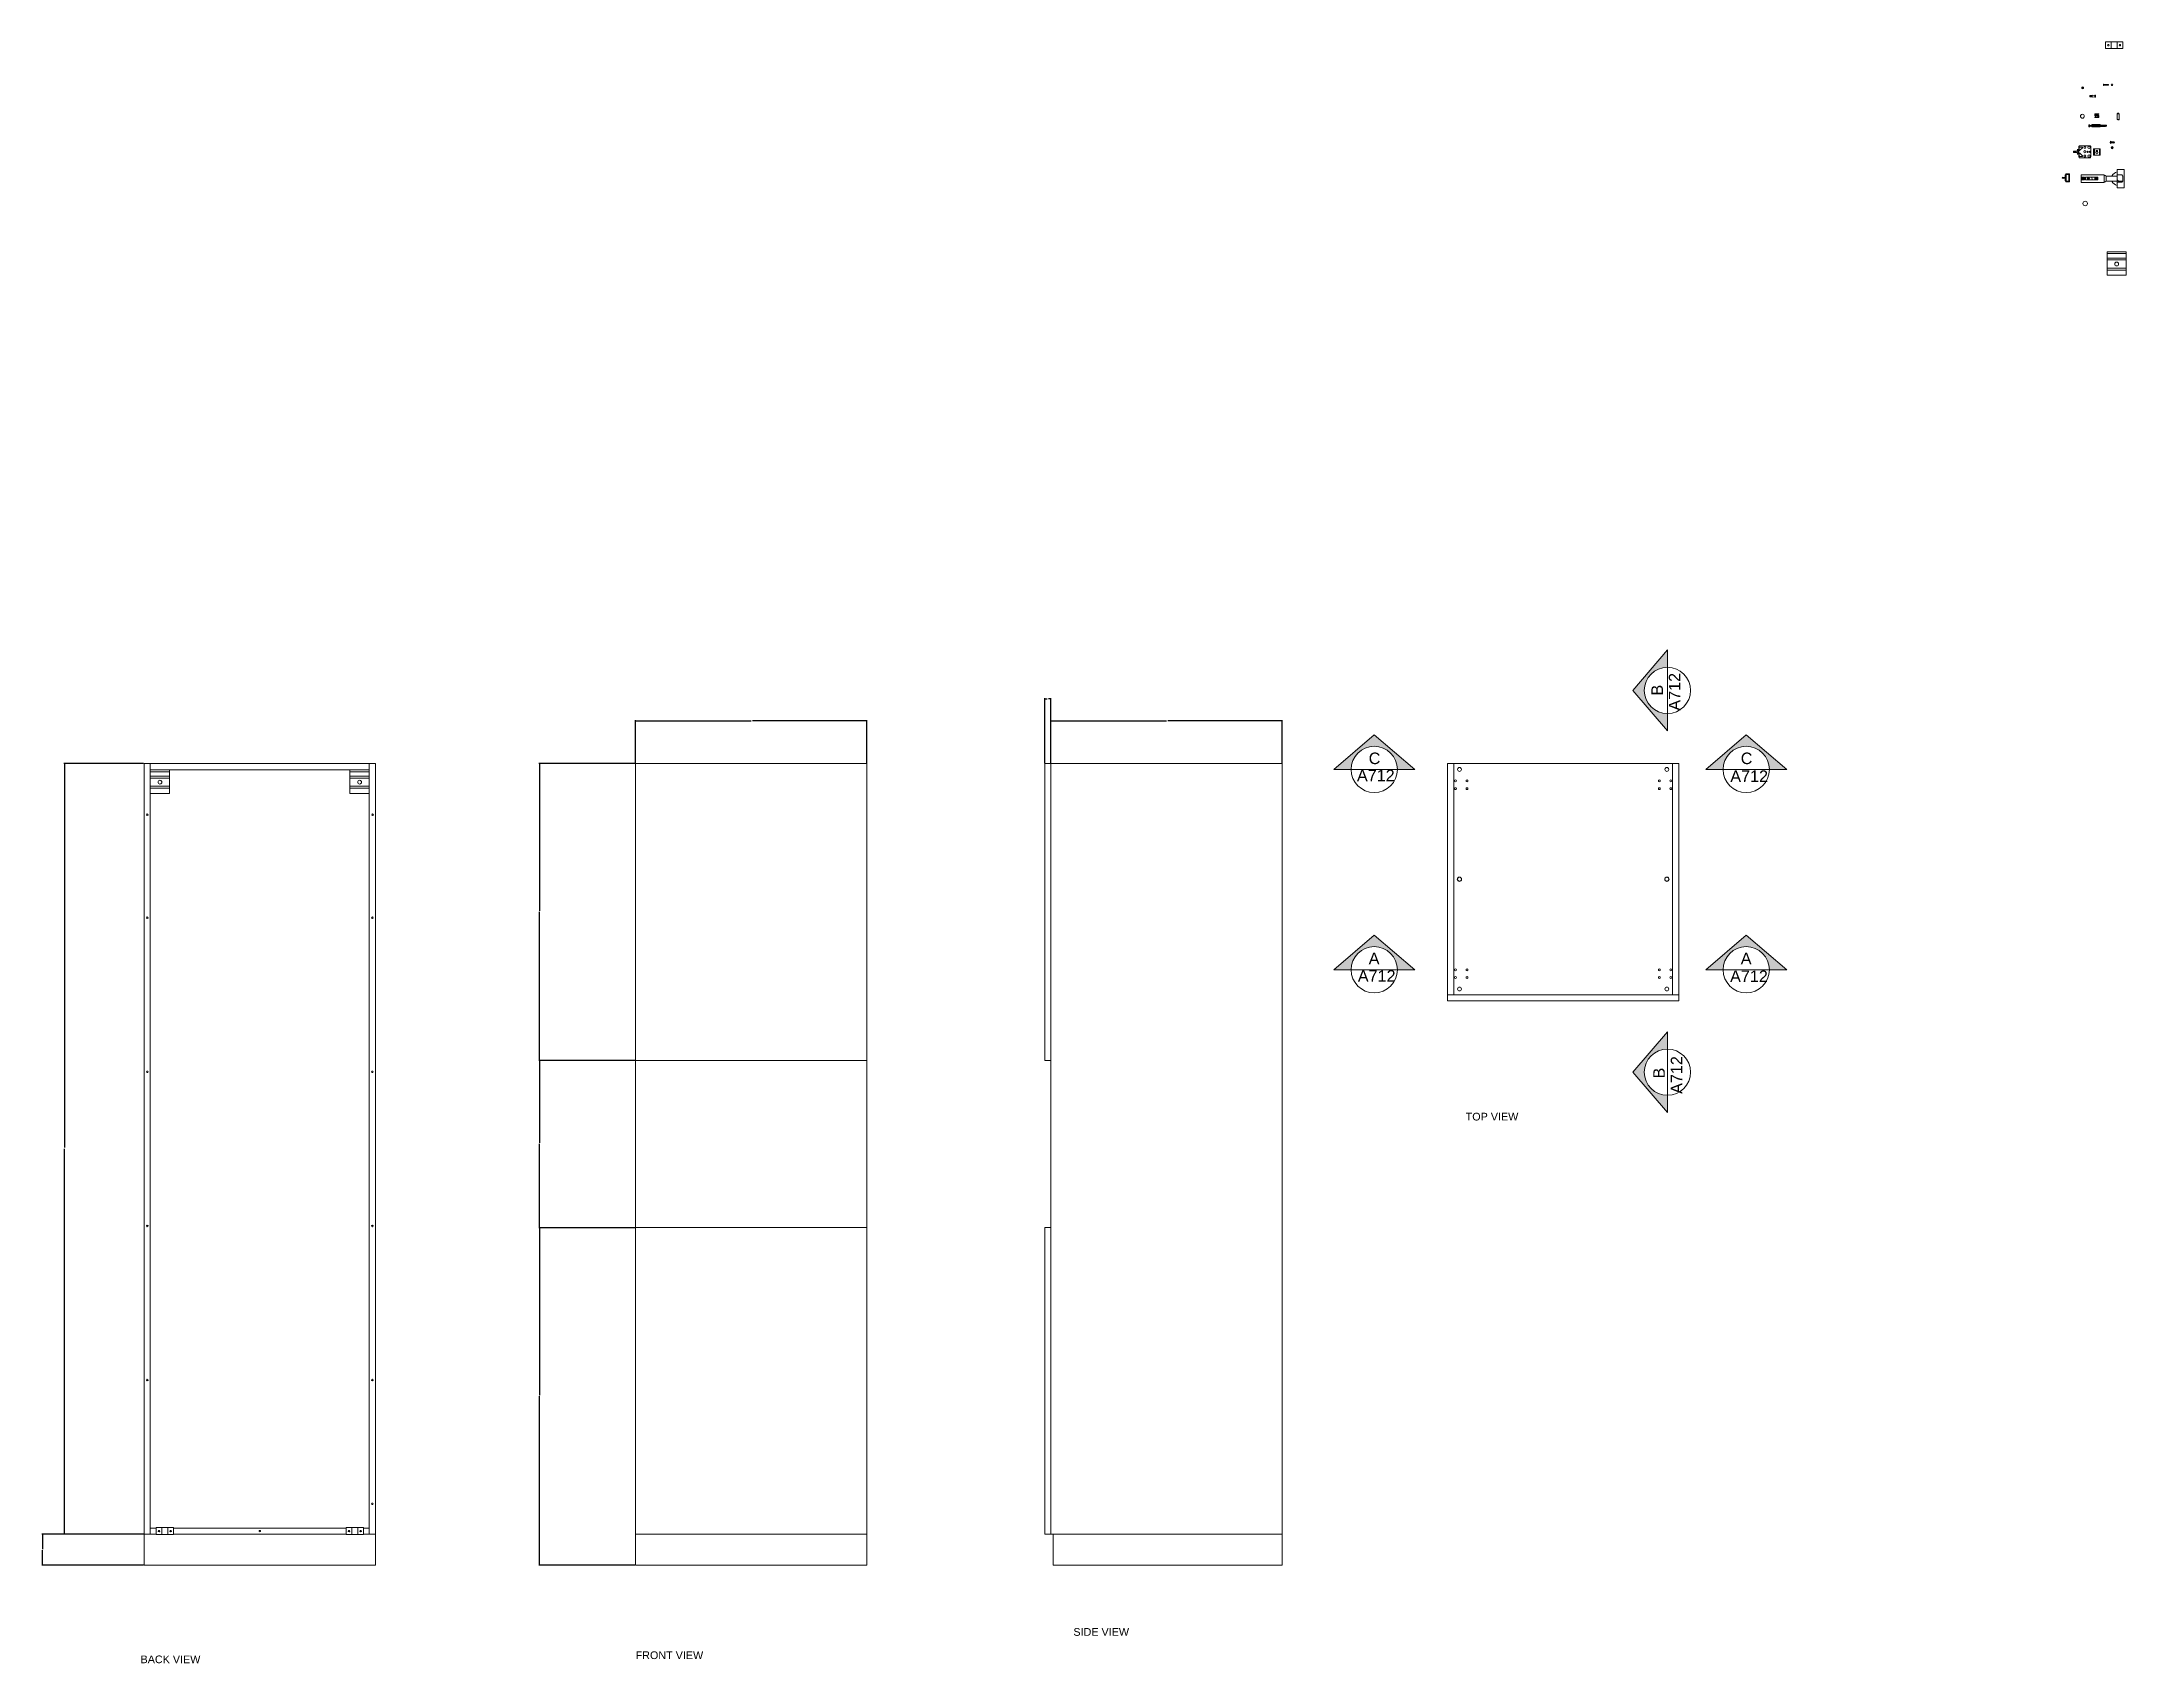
# Model space of a CAD drawing. Header units: centimetres. Extents: x -2268 to 3476, y -1681 to 1470.
# Drawn here: x -1521 to -980, y -272 to 149 of the extents above; entities that cross this region are included whole.
import ezdxf

# ---------------------------------------------------------------- set-up
doc = ezdxf.new("R2010")
doc.units = ezdxf.units.CM
doc.layers.get('0').update_dxf_attribs({"color": 5})
for name, color, linetype, lineweight in [('0_Num_Penna__7', 7, 'Continuous', 18), ('Layer1_Num_Penna__3', 3, 'Continuous', 18), ('symbol_Num_Penna__7', 7, 'Continuous', 18), ('VITE_Num_Penna__7', 7, 'Continuous', 18)]:
    doc.layers.add(name, color=color, linetype=linetype, lineweight=lineweight)
doc.layers.add('A-ANNO-DIMS', color=3, linetype='Continuous', lineweight=9, transparency=0.46)
doc.styles.add('GENERATED_STYLE_1', font='Arial.ttf')
doc.dimstyles.new('GENERATED_STYLE__1', dxfattribs={"dimtxt": 0.036, "dimasz": 0.04914, "dimexe": 0.18, "dimexo": 0.16, "dimgap": 0.09, "dimtad": 0, "dimtih": 1, "dimtoh": 1, "dimdec": 3, "dimzin": 0, "dimdsep": 46, "dimtxsty": 'GENERATED_STYLE_1', "dimblk": 'ARROWHEAD_2', "dimblk1": 'ARROWHEAD_2', "dimblk2": 'ARROWHEAD_2', "dimcen": 0.09, "dimclrd": 3, "dimclre": 3, "dimclrt": 3, "dimadec": 0, "dimazin": 0, "dimtfac": 1, "dimtdec": 4, "dimtmove": 0, "dimatfit": 3, "dimfxl": 1, "dimtolj": 1, "dimtzin": 0, "dimarcsym": 0})
doc.dimstyles.new('GENERATED_STYLE__2', dxfattribs={"dimtxt": 0.036, "dimasz": 0.04914, "dimexe": 0.18, "dimexo": 0.16, "dimgap": 0.09, "dimtad": 0, "dimdec": 3, "dimzin": 0, "dimdsep": 46, "dimtxsty": 'GENERATED_STYLE_1', "dimblk": 'ARROWHEAD_2', "dimblk1": 'ARROWHEAD_2', "dimblk2": 'ARROWHEAD_2', "dimcen": 0.09, "dimclrd": 3, "dimclre": 3, "dimclrt": 3, "dimadec": 0, "dimazin": 0, "dimtfac": 1, "dimtdec": 4, "dimtmove": 0, "dimatfit": 3, "dimfxl": 1, "dimtolj": 1, "dimtzin": 0, "dimarcsym": 0})

msp = doc.modelspace()

# ---------------------------------------------------------------- texts
at = {"layer": 'Layer1_Num_Penna__3', "color": 3, "linetype": 'Continuous', "lineweight": 18, "char_height": 2, "attachment_point": 1, "style": 'GENERATED_STYLE_1'}
for s, insert in [('\\A1;TOP VIEW', (-1151.713, -129.2172)), ('\\A1;SIDE VIEW', (-1253.4885, -262.9667)), ('\\A1;BACK VIEW', (-1495.5117, -270.0842)), ('\\A1;FRONT VIEW', (-1367.0688, -269.0115))]:
    msp.add_mtext(s, dxfattribs=dict(at, insert=insert))
at = {"layer": 'symbol_Num_Penna__7', "color": 7, "linetype": 'Continuous', "lineweight": 18, "char_height": 3, "attachment_point": 3, "rotation": 90, "style": 'GENERATED_STYLE_1'}
for s, insert in [('\\A1;A712', (-1099.0042, -15.0689)), ('\\A1;B', (-1103.535, -18.1219)), ('\\A1;B', (-1103.0541, -117.5192)), ('\\A1;A712', (-1098.4967, -114.5173))]:
    msp.add_mtext(s, dxfattribs=dict(at, insert=insert))
at = {"layer": 'symbol_Num_Penna__7', "color": 7, "linetype": 'Continuous', "lineweight": 18, "char_height": 3, "attachment_point": 1, "style": 'GENERATED_STYLE_1'}
for s, insert in [('\\A1;C', (-1176.8735, -35.7262)), ('\\A1;C', (-1080.3506, -35.7262)), ('\\A1;A712', (-1179.927, -40.1721)), ('\\A1;A712', (-1083.0573, -40.3567)), ('\\A1;A', (-1176.8735, -87.666)), ('\\A1;A', (-1080.3506, -87.666)), ('\\A1;A712', (-1179.6934, -92.2025)), ('\\A1;A712', (-1083.1115, -92.2929))]:
    msp.add_mtext(s, dxfattribs=dict(at, insert=insert))

# ---------------------------------------------------------------- blocks, each defined once
blk = doc.blocks.new('ARROWHEAD_2')
at = {"color": 0, "linetype": 'Continuous', "lineweight": 0}
for p, q in [((0, 0), (-1, 0)), ((0, -1), (0, 1))]:
    blk.add_line(p, q, dxfattribs=at)
blk = doc.blocks.new('*D139')
at = {"layer": 'A-ANNO-DIMS', "color": 3, "linetype": 'Continuous', "lineweight": -2, "transparency": 16777216}
for p, q in [((-1494.74, -238.6), (-1521.16, -238.6)), ((-1520.98, -238.65), (-1520.98, -242.45)), ((-1520.98, -246.55), (-1520.98, -242.75)), ((-1494.74, -246.6), (-1521.16, -246.6))]:
    blk.add_line(p, q, dxfattribs=at)
at = {"layer": 'Defpoints', "color": 0, "linetype": 'Continuous', "transparency": 16777216}
for p in [(-1520.98, -238.6), (-1494.58, -238.6), (-1494.58, -246.6)]:
    blk.add_point(p, dxfattribs=at)
at = {"layer": 'A-ANNO-DIMS', "color": 3, "linetype": 'Continuous', "lineweight": -2, "transparency": 16777216, "xscale": 0.04913996149449043, "yscale": 0.04913996149449043, "zscale": 0.04913996149449043}
for p, rotation in [((-1520.98, -238.6), 90), ((-1520.98, -246.6), 270)]:
    blk.add_blockref('ARROWHEAD_2', p, dxfattribs=dict(at, rotation=rotation))
at = {"layer": 'A-ANNO-DIMS', "color": 3, "linetype": 'Continuous', "lineweight": 18, "transparency": 16777216, "insert": (-1520.98, -242.6), "char_height": 0.036, "attachment_point": 5, "rotation": 90, "style": 'GENERATED_STYLE_1'}
blk.add_mtext('\\A1;8.000', dxfattribs=at)
blk = doc.blocks.new('*D140')
at = {"layer": 'A-ANNO-DIMS', "color": 3, "linetype": 'Continuous', "lineweight": -2, "transparency": 16777216}
for p, q in [((-1494.74, -38.6), (-1515.4, -38.6)), ((-1515.22, -38.65), (-1515.22, -138.24)), ((-1515.22, -238.55), (-1515.22, -138.6)), ((-1494.74, -238.6), (-1515.4, -238.6))]:
    blk.add_line(p, q, dxfattribs=at)
at = {"layer": 'Defpoints', "color": 0, "linetype": 'Continuous', "transparency": 16777216}
for p in [(-1515.22, -38.6), (-1494.58, -38.6), (-1494.58, -238.6)]:
    blk.add_point(p, dxfattribs=at)
at = {"layer": 'A-ANNO-DIMS', "color": 3, "linetype": 'Continuous', "lineweight": -2, "transparency": 16777216, "xscale": 0.04913996149449043, "yscale": 0.04913996149449043, "zscale": 0.04913996149449043}
for p, rotation in [((-1515.22, -38.6), 90), ((-1515.22, -238.6), 270)]:
    blk.add_blockref('ARROWHEAD_2', p, dxfattribs=dict(at, rotation=rotation))
at = {"layer": 'A-ANNO-DIMS', "color": 3, "linetype": 'Continuous', "lineweight": 18, "transparency": 16777216, "insert": (-1515.22, -138.42), "char_height": 0.036, "attachment_point": 5, "rotation": 90, "style": 'GENERATED_STYLE_1'}
blk.add_mtext('\\A1;200.000', dxfattribs=at)
blk = doc.blocks.new('*D141')
at = {"layer": 'A-ANNO-DIMS', "color": 3, "linetype": 'Continuous', "lineweight": -2, "transparency": 16777216}
for p, q in [((-1367.23, -159.04), (-1392.17, -159.04)), ((-1391.99, -159.09), (-1391.99, -202.48)), ((-1391.99, -246.55), (-1391.99, -202.8)), ((-1367.23, -246.6), (-1392.17, -246.6))]:
    blk.add_line(p, q, dxfattribs=at)
at = {"layer": 'Defpoints', "color": 0, "linetype": 'Continuous', "transparency": 16777216}
for p in [(-1391.99, -159.04), (-1367.07, -159.04), (-1367.07, -246.6)]:
    blk.add_point(p, dxfattribs=at)
at = {"layer": 'A-ANNO-DIMS', "color": 3, "linetype": 'Continuous', "lineweight": -2, "transparency": 16777216, "xscale": 0.04913996149449043, "yscale": 0.04913996149449043, "zscale": 0.04913996149449043}
for p, rotation in [((-1391.99, -159.04), 90), ((-1391.99, -246.6), 270)]:
    blk.add_blockref('ARROWHEAD_2', p, dxfattribs=dict(at, rotation=rotation))
at = {"layer": 'A-ANNO-DIMS', "color": 3, "linetype": 'Continuous', "lineweight": 18, "transparency": 16777216, "insert": (-1391.99, -202.64), "char_height": 0.036, "attachment_point": 5, "rotation": 90, "style": 'GENERATED_STYLE_1'}
blk.add_mtext('\\A1;87.561', dxfattribs=at)
blk = doc.blocks.new('*D142')
at = {"layer": 'A-ANNO-DIMS', "color": 3, "linetype": 'Continuous', "lineweight": -2, "transparency": 16777216}
for p, q in [((-1367.23, -115.64), (-1392.17, -115.64)), ((-1391.99, -115.69), (-1391.99, -136.99)), ((-1391.99, -158.99), (-1391.99, -137.32)), ((-1367.23, -159.04), (-1392.17, -159.04))]:
    blk.add_line(p, q, dxfattribs=at)
at = {"layer": 'Defpoints', "color": 0, "linetype": 'Continuous', "transparency": 16777216}
for p in [(-1391.99, -115.64), (-1367.07, -115.64), (-1367.07, -159.04)]:
    blk.add_point(p, dxfattribs=at)
at = {"layer": 'A-ANNO-DIMS', "color": 3, "linetype": 'Continuous', "lineweight": -2, "transparency": 16777216, "xscale": 0.04913996149449043, "yscale": 0.04913996149449043, "zscale": 0.04913996149449043}
for p, rotation in [((-1391.99, -115.64), 90), ((-1391.99, -159.04), 270)]:
    blk.add_blockref('ARROWHEAD_2', p, dxfattribs=dict(at, rotation=rotation))
at = {"layer": 'A-ANNO-DIMS', "color": 3, "linetype": 'Continuous', "lineweight": 18, "transparency": 16777216, "insert": (-1391.99, -137.16), "char_height": 0.036, "attachment_point": 5, "rotation": 90, "style": 'GENERATED_STYLE_1'}
blk.add_mtext('\\A1;43.400', dxfattribs=at)
blk = doc.blocks.new('*D143')
at = {"layer": 'A-ANNO-DIMS', "color": 3, "linetype": 'Continuous', "lineweight": -2, "transparency": 16777216}
for p, q in [((-1367.23, -38.6), (-1392.17, -38.6)), ((-1391.99, -38.65), (-1391.99, -76.77)), ((-1391.99, -115.59), (-1391.99, -77.1)), ((-1367.23, -115.64), (-1392.17, -115.64))]:
    blk.add_line(p, q, dxfattribs=at)
at = {"layer": 'Defpoints', "color": 0, "linetype": 'Continuous', "transparency": 16777216}
for p in [(-1391.99, -38.6), (-1367.07, -38.6), (-1367.07, -115.64)]:
    blk.add_point(p, dxfattribs=at)
at = {"layer": 'A-ANNO-DIMS', "color": 3, "linetype": 'Continuous', "lineweight": -2, "transparency": 16777216, "xscale": 0.04913996149449043, "yscale": 0.04913996149449043, "zscale": 0.04913996149449043}
for p, rotation in [((-1391.99, -38.6), 90), ((-1391.99, -115.64), 270)]:
    blk.add_blockref('ARROWHEAD_2', p, dxfattribs=dict(at, rotation=rotation))
at = {"layer": 'A-ANNO-DIMS', "color": 3, "linetype": 'Continuous', "lineweight": 18, "transparency": 16777216, "insert": (-1391.99, -76.94), "char_height": 0.036, "attachment_point": 5, "rotation": 90, "style": 'GENERATED_STYLE_1'}
blk.add_mtext('\\A1;77.039', dxfattribs=at)
blk = doc.blocks.new('*D144')
at = {"layer": 'A-ANNO-DIMS', "color": 3, "linetype": 'Continuous', "lineweight": -2, "transparency": 16777216}
for p, q in [((-1260.93, -38.44), (-1260.93, -21.58)), ((-1259.33, -38.44), (-1259.33, -21.58)), ((-1260.88, -21.76), (-1260.28, -21.76)), ((-1259.38, -21.76), (-1259.98, -21.76))]:
    blk.add_line(p, q, dxfattribs=at)
at = {"layer": 'Defpoints', "color": 0, "linetype": 'Continuous', "transparency": 16777216}
for p in [(-1259.33, -21.76), (-1260.93, -38.6), (-1259.33, -38.6)]:
    blk.add_point(p, dxfattribs=at)
at = {"layer": 'A-ANNO-DIMS', "color": 3, "linetype": 'Continuous', "lineweight": -2, "transparency": 16777216, "xscale": 0.04913996149449043, "yscale": 0.04913996149449043, "zscale": 0.04913996149449043, "rotation": 180}
blk.add_blockref('ARROWHEAD_2', (-1260.93, -21.76), dxfattribs=at)
at = {"layer": 'A-ANNO-DIMS', "color": 3, "linetype": 'Continuous', "lineweight": -2, "transparency": 16777216, "xscale": 0.04913996149449043, "yscale": 0.04913996149449043, "zscale": 0.04913996149449043}
blk.add_blockref('ARROWHEAD_2', (-1259.33, -21.76), dxfattribs=at)
at = {"layer": 'A-ANNO-DIMS', "color": 3, "linetype": 'Continuous', "lineweight": 18, "transparency": 16777216, "insert": (-1260.13, -21.76), "char_height": 0.036, "attachment_point": 5, "style": 'GENERATED_STYLE_1'}
blk.add_mtext('\\A1;1.600', dxfattribs=at)
blk = doc.blocks.new('*D145')
at = {"layer": 'A-ANNO-DIMS', "color": 3, "linetype": 'Continuous', "lineweight": -2, "transparency": 16777216}
for p, q in [((-1259.33, -38.44), (-1259.33, -27.34)), ((-1259.28, -27.52), (-1229.31, -27.52)), ((-1199.38, -27.52), (-1228.98, -27.52)), ((-1199.33, -38.44), (-1199.33, -27.34))]:
    blk.add_line(p, q, dxfattribs=at)
at = {"layer": 'Defpoints', "color": 0, "linetype": 'Continuous', "transparency": 16777216}
for p in [(-1199.33, -27.52), (-1259.33, -38.6), (-1199.33, -38.6)]:
    blk.add_point(p, dxfattribs=at)
at = {"layer": 'A-ANNO-DIMS', "color": 3, "linetype": 'Continuous', "lineweight": -2, "transparency": 16777216, "xscale": 0.04913996149449043, "yscale": 0.04913996149449043, "zscale": 0.04913996149449043, "rotation": 180}
blk.add_blockref('ARROWHEAD_2', (-1259.33, -27.52), dxfattribs=at)
at = {"layer": 'A-ANNO-DIMS', "color": 3, "linetype": 'Continuous', "lineweight": -2, "transparency": 16777216, "xscale": 0.04913996149449043, "yscale": 0.04913996149449043, "zscale": 0.04913996149449043}
blk.add_blockref('ARROWHEAD_2', (-1199.33, -27.52), dxfattribs=at)
at = {"layer": 'A-ANNO-DIMS', "color": 3, "linetype": 'Continuous', "lineweight": 18, "transparency": 16777216, "insert": (-1229.15, -27.52), "char_height": 0.036, "attachment_point": 5, "style": 'GENERATED_STYLE_1'}
blk.add_mtext('\\A1;60.000', dxfattribs=at)
blk = doc.blocks.new('*D146')
at = {"layer": 'A-ANNO-DIMS', "color": 3, "linetype": 'Continuous', "lineweight": -2, "transparency": 16777216}
for p, q in [((-1367.07, -38.44), (-1367.07, -27.34)), ((-1367.02, -27.52), (-1337.05, -27.52)), ((-1307.12, -27.52), (-1336.72, -27.52)), ((-1307.07, -38.44), (-1307.07, -27.34))]:
    blk.add_line(p, q, dxfattribs=at)
at = {"layer": 'Defpoints', "color": 0, "linetype": 'Continuous', "transparency": 16777216}
for p in [(-1307.07, -27.52), (-1367.07, -38.6), (-1307.07, -38.6)]:
    blk.add_point(p, dxfattribs=at)
at = {"layer": 'A-ANNO-DIMS', "color": 3, "linetype": 'Continuous', "lineweight": -2, "transparency": 16777216, "xscale": 0.04913996149449043, "yscale": 0.04913996149449043, "zscale": 0.04913996149449043, "rotation": 180}
blk.add_blockref('ARROWHEAD_2', (-1367.07, -27.52), dxfattribs=at)
at = {"layer": 'A-ANNO-DIMS', "color": 3, "linetype": 'Continuous', "lineweight": -2, "transparency": 16777216, "xscale": 0.04913996149449043, "yscale": 0.04913996149449043, "zscale": 0.04913996149449043}
blk.add_blockref('ARROWHEAD_2', (-1307.07, -27.52), dxfattribs=at)
at = {"layer": 'A-ANNO-DIMS', "color": 3, "linetype": 'Continuous', "lineweight": 18, "transparency": 16777216, "insert": (-1336.89, -27.52), "char_height": 0.036, "attachment_point": 5, "style": 'GENERATED_STYLE_1'}
blk.add_mtext('\\A1;60.000', dxfattribs=at)

# ---------------------------------------------------------------- dimensions: what is measured, and where the dimension line sits
at = {"layer": 'A-ANNO-DIMS', "color": 3, "linetype": 'Continuous', "lineweight": 18}
for base, p1, p2, picture, middle in [((-1259.3287, -21.7587), (-1260.9287, -38.5991), (-1259.3287, -38.5991), '*D144', (-1260.1287, -21.7587)), ((-1307.0688, -27.5187), (-1367.0688, -38.5991), (-1307.0688, -38.5991), '*D146', (-1336.8882, -27.5187)), ((-1199.3287, -27.5187), (-1259.3287, -38.5991), (-1199.3287, -38.5991), '*D145', (-1229.1481, -27.5187))]:
    dim = msp.add_linear_dim(base=base, p1=p1, p2=p2, dimstyle='GENERATED_STYLE__1', dxfattribs=at)
    dim.commit()
    dim.dimension.update_dxf_attribs({"geometry": picture, "text_midpoint": middle, "dimtype": 160})
for base, p1, p2, picture, middle in [((-1515.2204, -38.5991), (-1494.5754, -238.5991), (-1494.5754, -38.5991), '*D140', (-1515.2204, -138.4186)), ((-1391.9906, -38.5991), (-1367.0688, -115.6378), (-1367.0688, -38.5991), '*D143', (-1391.9906, -76.9379)), ((-1391.9906, -115.6378), (-1367.0688, -159.0378), (-1367.0688, -115.6378), '*D142', (-1391.9906, -137.1573)), ((-1391.9906, -159.0378), (-1367.0688, -246.5991), (-1367.0688, -159.0378), '*D141', (-1391.9906, -202.6379)), ((-1520.9804, -238.5991), (-1494.5754, -246.5991), (-1494.5754, -238.5991), '*D139', (-1520.9804, -242.5991))]:
    dim = msp.add_linear_dim(base=base, p1=p1, p2=p2, angle=90, dimstyle='GENERATED_STYLE__2', dxfattribs=at)
    dim.commit()
    dim.dimension.update_dxf_attribs({"geometry": picture, "text_midpoint": middle, "dimtype": 160, "text_rotation": 90})

# ---------------------------------------------------------------- hatches: boundary and pattern name
at = {"layer": 'symbol_Num_Penna__7', "linetype": 'Continuous', "lineweight": 18}
for points in [[(-1099.3836, -25.5865, -1), (-1099.3836, -13.5865), (-1099.3836, -9.0865), (-1108.3836, -19.5865), (-1099.3836, -30.0865)], [(-1169.4301, -40.0991), (-1164.9301, -40.0991), (-1175.4301, -31.0991), (-1185.9301, -40.0991), (-1181.4301, -40.0991, -1)], [(-1084.9316, -40.0991, -1), (-1072.9316, -40.0991), (-1068.4316, -40.0991), (-1078.9316, -31.0991), (-1089.4316, -40.0991)], [(-1169.4301, -92.0922), (-1164.9301, -92.0922), (-1175.4301, -83.0922), (-1185.9301, -92.0922), (-1181.4301, -92.0922, -1)], [(-1084.9316, -92.0922, -1), (-1072.9316, -92.0922), (-1068.4316, -92.0922), (-1078.9316, -83.0922), (-1089.4316, -92.0922)], [(-1099.3836, -112.6804), (-1099.3836, -108.1804), (-1108.3836, -118.6804), (-1099.3836, -129.1804), (-1099.3836, -124.6804, -1)]]:
    msp.add_hatch(color=7, dxfattribs=at).paths.add_polyline_path(points)

# ---------------------------------------------------------------- linework, layer by layer
at = {"layer": '0_Num_Penna__7', "color": 7, "linetype": 'Continuous', "lineweight": 18}
for p, q in [((-1492.9754, -38.5991), (-1492.9754, -238.5991)), ((-1492.9754, -40.1991), (-1436.1754, -40.1991)), ((-1436.1754, -38.5991), (-1436.1754, -238.5991)), ((-1367.0688, -38.5991), (-1367.0688, -115.6378)), ((-1259.3287, -116.5991), (-1259.3287, -38.5991)), ((-1154.8208, -38.5991), (-1156.4208, -38.5991)), ((-1156.4208, -38.5991), (-1156.4208, -98.5991)), ((-1096.4208, -38.5991), (-1098.0208, -38.5991)), ((-1096.4208, -98.5991), (-1096.4208, -38.5991)), ((-1156.4208, -98.5991), (-1154.8208, -98.5991)), ((-1156.4208, -100.1991), (-1156.4208, -98.5991)), ((-1096.4208, -100.1991), (-1156.4208, -100.1991)), ((-1098.0208, -98.5991), (-1096.4208, -98.5991)), ((-1096.4208, -98.5991), (-1096.4208, -100.1991)), ((-1367.0688, -115.6378), (-1307.0688, -115.6378)), ((-1260.9287, -115.6378), (-1259.3287, -115.6378)), ((-1259.3287, -116.5991), (-1259.3287, -160.0991)), ((-1307.0688, -159.0378), (-1367.0688, -159.0378)), ((-1260.9287, -159.0378), (-1259.3287, -159.0378)), ((-1259.3287, -160.0991), (-1259.3287, -238.5991)), ((-1492.9754, -236.9991), (-1491.4754, -236.9991)), ((-1486.9754, -236.9991), (-1442.1754, -236.9991)), ((-1437.6754, -236.9991), (-1436.1754, -236.9991)), ((-1494.5754, -238.5991), (-1491.4754, -238.5991)), ((-1494.5754, -238.5991), (-1492.9754, -238.5991)), ((-1486.9754, -238.5991), (-1442.1754, -238.5991)), ((-1437.6754, -238.5991), (-1434.5754, -238.5991)), ((-1367.0688, -238.5991), (-1307.0688, -238.5991)), ((-1260.9287, -238.5991), (-1257.3287, -238.5991)), ((-1258.7039, -238.5991), (-1258.7039, -246.5991)), ((-1257.3287, -238.5991), (-1199.3287, -238.5991))]:
    msp.add_line(p, q, dxfattribs=at)
at = {"layer": '0_Num_Penna__7', "color": 7, "linetype": 'Continuous', "lineweight": 18, "flags": 128}
for points in [[(-1494.5754, -246.5991), (-1434.5754, -246.5991), (-1434.5754, -38.5991), (-1494.5754, -38.5991)], [(-1367.0688, -246.5991), (-1307.0688, -246.5991), (-1307.0688, -38.5991), (-1367.0688, -38.5991)], [(-1154.8208, -98.5991), (-1098.0208, -98.5991), (-1098.0208, -38.5991), (-1154.8208, -38.5991)]]:
    msp.add_lwpolyline(points, close=True, dxfattribs=at)
for points in [[(-1258.7039, -246.5991), (-1199.3287, -246.5991), (-1199.3287, -38.5991), (-1260.9287, -38.5991), (-1260.9287, -115.6378)], [(-1260.9287, -159.0378), (-1260.9287, -238.5991)]]:
    msp.add_lwpolyline(points, dxfattribs=at)
at = {"layer": '0_Num_Penna__7', "color": 7, "linetype": 'Continuous', "lineweight": 18}
for centre, radius in [((-1154.3708, -43.094), 0.25), ((-1151.3708, -43.094), 0.25), ((-1101.4708, -43.094), 0.25), ((-1098.4708, -43.094), 0.25), ((-1154.3708, -45.094), 0.25), ((-1151.3708, -45.094), 0.25), ((-1101.4708, -45.094), 0.25), ((-1098.4708, -45.094), 0.25), ((-1153.3404, -68.5991), 0.56), ((-1099.5208, -68.5991), 0.56), ((-1154.3715, -92.1008), 0.25), ((-1151.3715, -92.1008), 0.25), ((-1101.4708, -92.1008), 0.25), ((-1098.4708, -92.1008), 0.25), ((-1154.3715, -94.1008), 0.25), ((-1151.3715, -94.1008), 0.25), ((-1101.4708, -94.1008), 0.25), ((-1098.4708, -94.1008), 0.25)]:
    msp.add_circle(centre, radius, dxfattribs=at)
at = {"layer": 'symbol_Num_Penna__7', "color": 7, "linetype": 'Continuous', "lineweight": 18}
for p, q in [((-1099.3836, -9.0865), (-1108.3836, -19.5865)), ((-1099.3836, -19.5865), (-1099.3836, -9.0865)), ((-1099.3836, -30.0865), (-1108.3836, -19.5865)), ((-1099.3836, -19.5865), (-1099.3836, -30.0865)), ((-1185.9301, -40.0991), (-1175.4301, -31.0991)), ((-1164.9301, -40.0991), (-1175.4301, -31.0991)), ((-1089.4316, -40.0991), (-1078.9316, -31.0991)), ((-1068.4316, -40.0991), (-1078.9316, -31.0991)), ((-1175.4301, -40.0991), (-1185.9301, -40.0991)), ((-1175.4301, -40.0991), (-1164.9301, -40.0991)), ((-1078.9316, -40.0991), (-1089.4316, -40.0991)), ((-1078.9316, -40.0991), (-1068.4316, -40.0991)), ((-1185.9301, -92.0922), (-1175.4301, -83.0922)), ((-1164.9301, -92.0922), (-1175.4301, -83.0922)), ((-1089.4316, -92.0922), (-1078.9316, -83.0922)), ((-1068.4316, -92.0922), (-1078.9316, -83.0922)), ((-1175.4301, -92.0922), (-1185.9301, -92.0922)), ((-1175.4301, -92.0922), (-1164.9301, -92.0922)), ((-1078.9316, -92.0922), (-1089.4316, -92.0922)), ((-1078.9316, -92.0922), (-1068.4316, -92.0922)), ((-1099.3836, -108.1804), (-1108.3836, -118.6804)), ((-1099.3836, -118.6804), (-1099.3836, -108.1804)), ((-1099.3836, -129.1804), (-1108.3836, -118.6804)), ((-1099.3836, -118.6804), (-1099.3836, -129.1804))]:
    msp.add_line(p, q, dxfattribs=at)
for centre in [(-1099.3836, -19.5865), (-1175.4301, -40.0991), (-1078.9316, -40.0991), (-1175.4301, -92.0922), (-1078.9316, -92.0922), (-1099.3836, -118.6804)]:
    msp.add_circle(centre, 6, dxfattribs=at)
at = {"layer": 'VITE_Num_Penna__7', "color": 7, "linetype": 'Continuous', "lineweight": 18}
for p, q in [((-984.2329, 148.7855), (-984.2329, 146.9855)), ((-982.7329, 146.9855), (-982.7329, 148.7855)), ((-991.6838, 136.8282), (-991.7846, 136.8282)), ((-991.7846, 136.8282), (-991.7846, 136.7562)), ((-991.7846, 136.7562), (-991.6838, 136.7562)), ((-991.6838, 136.8282), (-991.6838, 136.9362)), ((-991.6838, 136.9362), (-991.6406, 136.9362)), ((-991.6838, 136.6482), (-991.6838, 136.7562)), ((-991.6046, 136.6482), (-991.6838, 136.6482)), ((-991.6406, 136.9362), (-991.6046, 136.9362)), ((-991.6046, 136.9362), (-991.6046, 136.8282)), ((-991.4966, 136.8282), (-991.6046, 136.8282)), ((-991.6046, 136.7562), (-991.6046, 136.6482)), ((-991.6046, 136.7562), (-991.4966, 136.7562)), ((-991.4966, 136.7922), (-991.4966, 136.8282)), ((-991.4966, 136.7562), (-991.4966, 136.8102)), ((-986.1546, 137.6277), (-984.9546, 137.6277)), ((-986.1546, 137.5277), (-984.9546, 137.5277)), ((-986.1346, 137.6277), (-986.1346, 137.5277)), ((-986.1146, 137.6277), (-986.1146, 137.5277)), ((-986.0946, 137.6277), (-986.0946, 137.5277)), ((-986.0746, 137.6277), (-986.0746, 137.5277)), ((-986.0546, 137.6277), (-986.0546, 137.5277)), ((-986.0346, 137.6277), (-986.0346, 137.5277)), ((-986.0146, 137.6277), (-986.0146, 137.5277)), ((-985.9946, 137.6277), (-985.9946, 137.5277)), ((-985.9746, 137.6277), (-985.9746, 137.5277)), ((-984.9546, 137.6277), (-984.9046, 137.5777)), ((-984.9546, 137.6277), (-984.9546, 137.5277)), ((-984.9546, 137.5277), (-984.9046, 137.5777)), ((-989.8014, 134.7997), (-989.1514, 134.7997)), ((-989.8014, 134.7997), (-989.8014, 134.4997)), ((-989.8014, 134.4997), (-989.1514, 134.4997)), ((-989.5514, 134.8997), (-989.7334, 134.3997)), ((-989.4514, 134.8997), (-989.6334, 134.3997)), ((-989.3514, 134.8997), (-989.5334, 134.3997)), ((-989.2514, 134.8997), (-989.4334, 134.3997)), ((-989.1514, 134.8997), (-989.3334, 134.3997)), ((-989.1514, 134.8997), (-989.1514, 134.3997)), ((-989.1514, 134.8997), (-988.5014, 134.7997)), ((-988.5014, 134.4997), (-989.1514, 134.3997)), ((-988.5014, 134.7997), (-988.5014, 134.4997)), ((-988.4717, 130.0308), (-988.4717, 129.5291)), ((-988.4717, 130.0308), (-987.4717, 130.0308)), ((-988.4717, 129.9628), (-987.8696, 129.9628)), ((-988.322, 129.9628), (-988.322, 129.5835)), ((-988.2676, 129.8871), (-988.2676, 129.6592)), ((-988.2676, 129.8871), (-987.9377, 129.8871)), ((-987.9377, 129.8871), (-987.9377, 129.6592)), ((-987.8696, 129.5835), (-987.8696, 129.9628)), ((-987.8356, 129.9628), (-987.4717, 129.9628)), ((-987.8356, 129.5835), (-987.8356, 129.9628)), ((-987.6213, 129.9628), (-987.6213, 129.5835)), ((-987.4717, 130.0308), (-987.4717, 129.9628)), ((-982.6599, 130.0867), (-982.5349, 130.2117)), ((-982.1599, 130.0867), (-982.2849, 130.2117)), ((-990.0502, 127.2162), (-990.0502, 126.6912)), ((-990.0502, 127.2162), (-989.8002, 127.2162)), ((-990.0502, 126.6912), (-989.8002, 126.6912)), ((-989.8002, 126.6912), (-989.8002, 127.2162)), ((-989.8002, 127.0537), (-989.3002, 127.0537)), ((-989.8002, 126.8537), (-989.3002, 126.8537)), ((-989.3002, 126.6537), (-989.3002, 127.2537)), ((-989.3002, 127.2537), (-989.1585, 127.13)), ((-989.3002, 127.2537), (-987.1002, 127.2537)), ((-989.3002, 126.6537), (-989.1599, 126.7788)), ((-989.3002, 126.6537), (-987.1002, 126.6537)), ((-989.246, 126.7021), (-987.1733, 126.698)), ((-987.1851, 127.2023), (-989.2424, 127.2032)), ((-989.1599, 126.7788), (-987.3061, 126.7787)), ((-989.1585, 127.13), (-987.3061, 127.1291)), ((-989.1002, 126.9537), (-989.0983, 126.9537)), ((-989.0002, 127.0537), (-987.4002, 127.0537)), ((-987.4002, 126.8537), (-989.0002, 126.8537)), ((-988.4717, 129.5835), (-987.8696, 129.5835)), ((-988.4717, 129.5291), (-987.7914, 129.5291)), ((-988.4717, 129.172), (-988.4717, 129.0699)), ((-988.4717, 129.172), (-987.7914, 129.172)), ((-988.4717, 129.0699), (-987.4717, 129.0699)), ((-988.322, 129.5291), (-988.322, 129.172)), ((-988.2676, 129.6592), (-987.9377, 129.6592)), ((-987.8356, 129.5835), (-987.4717, 129.5835)), ((-987.4717, 129.5835), (-987.4717, 129.0699)), ((-987.3061, 127.1291), (-987.1002, 127.2537)), ((-987.3061, 126.7787), (-987.1002, 126.6537)), ((-987.3002, 127.1537), (-987.2983, 127.1537)), ((-987.3002, 126.9537), (-987.2983, 126.9537)), ((-987.1002, 126.6537), (-987.1002, 127.2537)), ((-986.8375, 127.1938), (-986.9769, 126.7136)), ((-986.6881, 127.1938), (-986.8276, 126.7136)), ((-986.5388, 127.1938), (-986.6783, 126.7136)), ((-986.3895, 127.1938), (-986.529, 126.7136)), ((-986.2402, 127.1938), (-986.3797, 126.7136)), ((-986.0909, 127.1938), (-986.2304, 126.7136)), ((-985.9416, 127.1938), (-986.0811, 126.7136)), ((-985.7923, 127.1938), (-985.9318, 126.7136)), ((-985.643, 127.1938), (-985.7825, 126.7136)), ((-985.5002, 126.8131), (-985.5002, 127.0942)), ((-982.6599, 128.6117), (-982.5349, 128.4867)), ((-982.2849, 128.4867), (-982.1599, 128.6117)), ((-993.9995, 120.3649), (-993.9995, 120.0511)), ((-993.9551, 119.94), (-993.7994, 120.476)), ((-993.7884, 119.94), (-993.6327, 120.476)), ((-993.6218, 119.94), (-993.466, 120.476)), ((-993.4551, 119.94), (-993.2994, 120.476)), ((-993.0112, 120.708), (-993.1327, 120.3649)), ((-993.0112, 119.708), (-993.1327, 120.0511)), ((-992.9105, 120.708), (-993.0112, 120.708)), ((-992.9105, 119.708), (-993.0112, 119.708)), ((-992.966, 120.7635), (-992.966, 120.8746)), ((-992.966, 120.7635), (-992.6327, 120.7635)), ((-992.966, 120.208), (-992.9105, 120.2635)), ((-992.9105, 120.1524), (-992.966, 120.208)), ((-992.966, 119.6524), (-992.6327, 119.6524)), ((-992.966, 119.6524), (-992.966, 119.5413)), ((-992.8549, 119.6524), (-992.8549, 120.7635)), ((-992.6327, 120.7635), (-992.6327, 119.6524)), ((-984.4967, 122.596), (-984.3394, 122.5924)), ((-984.3394, 122.7116), (-984.496, 122.7127)), ((-984.4591, 122.8488), (-984.3394, 122.7116)), ((-984.3394, 122.5924), (-984.4574, 122.4498)), ((-984.1959, 122.7495), (-984.3998, 122.9512)), ((-984.3998, 122.3512), (-984.1959, 122.5551)), ((-984.2498, 122.5012), (-984.2498, 122.8012)), ((-984.237, 122.8207), (-984.0433, 122.4851)), ((-984.1959, 122.7495), (-984.1959, 122.5551)), ((-984.1959, 122.7495), (-983.4942, 122.7495)), ((-984.1959, 122.5551), (-983.4942, 122.5551)), ((-984.049, 121.3608), (-984.189, 121.3608)), ((-984.189, 121.3608), (-984.189, 121.2608)), ((-984.189, 121.2608), (-984.049, 121.2608)), ((-984.1151, 122.8207), (-983.9213, 122.4851)), ((-984.049, 121.3608), (-984.049, 121.5108)), ((-984.049, 121.5108), (-983.989, 121.5108)), ((-984.049, 121.1108), (-984.049, 121.2608)), ((-983.949, 121.1108), (-984.049, 121.1108)), ((-983.9932, 122.8207), (-983.7994, 122.4851)), ((-983.989, 121.5108), (-983.939, 121.5108)), ((-983.939, 121.1108), (-983.949, 121.1108)), ((-983.939, 121.5108), (-983.939, 121.3608)), ((-983.789, 121.3608), (-983.939, 121.3608)), ((-983.939, 121.2608), (-983.939, 121.1108)), ((-983.939, 121.2608), (-983.789, 121.2608)), ((-983.8713, 122.8207), (-983.6775, 122.4851)), ((-983.789, 121.3108), (-983.789, 121.3608)), ((-983.789, 121.2608), (-983.789, 121.3358)), ((-983.7493, 122.8207), (-983.5556, 122.4851)), ((-983.4942, 122.7495), (-983.397, 122.6523)), ((-983.4942, 122.5551), (-983.397, 122.6523)), ((-996.6473, 113.2813), (-996.841, 113.6169)), ((-996.5253, 113.2813), (-996.7191, 113.6169)), ((-996.4034, 113.2813), (-996.5972, 113.6169)), ((-996.2815, 113.2813), (-996.4753, 113.6169)), ((-991.7047, 113.6582), (-991.7047, 112.8972)), ((-991.6393, 113.6582), (-991.6393, 112.8972)), ((-991.4346, 113.6582), (-991.4346, 112.8972)), ((-991.3791, 113.6582), (-991.3791, 112.8972)), ((-985.7936, 114.0771), (-985.518, 113.9179)), ((-981.507, 114.194), (-981.203, 113.8973)), ((-996.9024, 113.5469), (-996.9996, 113.4497)), ((-996.9024, 113.3525), (-996.9996, 113.4497)), ((-996.2007, 113.5469), (-996.9024, 113.5469)), ((-996.2007, 113.3525), (-996.9024, 113.3525)), ((-996.2007, 113.3525), (-996.2007, 113.5469)), ((-990.2025, 113.2983), (-990.3425, 113.2983)), ((-990.3425, 113.2983), (-990.3425, 113.1983)), ((-990.3425, 113.1983), (-990.2025, 113.1983)), ((-990.2025, 113.2983), (-990.2025, 113.4483)), ((-990.2025, 113.4483), (-990.1425, 113.4483)), ((-990.2025, 113.0483), (-990.2025, 113.1983)), ((-990.1025, 113.0483), (-990.2025, 113.0483)), ((-990.1425, 113.4483), (-990.0925, 113.4483)), ((-990.0925, 113.0483), (-990.1025, 113.0483)), ((-990.0925, 113.4483), (-990.0925, 113.2983)), ((-989.9425, 113.2983), (-990.0925, 113.2983)), ((-990.0925, 113.1983), (-990.0925, 113.0483)), ((-990.0925, 113.1983), (-989.9425, 113.1983)), ((-989.9425, 113.2483), (-989.9425, 113.2983)), ((-989.9425, 113.1983), (-989.9425, 113.2733)), ((-988.0991, 113.2983), (-988.2391, 113.2983)), ((-988.2391, 113.2983), (-988.2391, 113.1983)), ((-988.2391, 113.1983), (-988.0991, 113.1983)), ((-988.0991, 113.2983), (-988.0991, 113.4483)), ((-988.0991, 113.4483), (-988.0391, 113.4483)), ((-988.0991, 113.0483), (-988.0991, 113.1983)), ((-987.9991, 113.0483), (-988.0991, 113.0483)), ((-988.0391, 113.4483), (-987.9891, 113.4483)), ((-987.9891, 113.0483), (-987.9991, 113.0483)), ((-987.9891, 113.4483), (-987.9891, 113.2983)), ((-987.8391, 113.2983), (-987.9891, 113.2983)), ((-987.9891, 113.1983), (-987.9891, 113.0483)), ((-987.9891, 113.1983), (-987.8391, 113.1983)), ((-987.8391, 113.2483), (-987.8391, 113.2983)), ((-987.8391, 113.1983), (-987.8391, 113.2733)), ((-985.7936, 112.3966), (-985.518, 112.5558)), ((-982.6703, 112.9586), (-982.3692, 112.5701)), ((-982.3692, 112.5701), (-981.203, 112.5923)), ((-981.5067, 112.2797), (-981.203, 112.5923)), ((-985.3182, 93.7655), (-980.3182, 93.7655)), ((-985.3182, 90.0001), (-980.5182, 90.0001)), ((-985.3182, 89.5001), (-980.3182, 89.5001)), ((-1492.9754, -40.6991), (-1487.9754, -40.6991)), ((-1441.1754, -40.6991), (-1436.1754, -40.6991)), ((-1492.9754, -44.4645), (-1488.1754, -44.4645)), ((-1492.9754, -44.9645), (-1487.9754, -44.9645)), ((-1441.1754, -44.4645), (-1436.3754, -44.4645)), ((-1441.1754, -44.9645), (-1436.1754, -44.9645)), ((-1489.9754, -236.8991), (-1489.9754, -238.6991)), ((-1488.4754, -238.6991), (-1488.4754, -236.8991)), ((-1440.6754, -236.8991), (-1440.6754, -238.6991)), ((-1439.1754, -238.6991), (-1439.1754, -236.8991))]:
    msp.add_line(p, q, dxfattribs=at)
at = {"layer": 'VITE_Num_Penna__7', "color": 7, "linetype": 'Continuous', "lineweight": 18, "flags": 128}
for points in [[(-985.7329, 146.9855), (-981.2329, 146.9855), (-981.2329, 148.7855), (-985.7329, 148.7855)], [(-986.2546, 137.3777), (-986.1546, 137.3777), (-986.1546, 137.7777), (-986.2546, 137.7777)], [(-988.5014, 134.8997), (-988.5014, 134.3997), (-988.3014, 134.3997), (-988.3014, 134.8997)], [(-982.6599, 128.6117), (-982.1599, 128.6117), (-982.1599, 130.0867), (-982.6599, 130.0867)], [(-988.8404, 120.9516), (-987.0717, 120.9516), (-987.0717, 119.304), (-988.8404, 119.304)], [(-988.1113, 120.3899), (-987.8023, 120.3899), (-987.8023, 120.3384), (-988.1113, 120.3384)], [(-996.045, 113.9749), (-996.2007, 113.9749), (-996.2007, 114.194), (-996.045, 114.194)], [(-996.045, 113.9749), (-996.2007, 113.9749), (-996.2007, 112.9245), (-996.045, 112.9245)], [(-995.0926, 114.4497), (-996.045, 114.4497), (-996.045, 112.4497), (-995.0926, 112.4497)], [(-995.1926, 114.3497), (-995.945, 114.3497), (-995.945, 112.5497), (-995.1926, 112.5497)], [(-992.0693, 112.2377), (-986.0693, 112.2377), (-986.0693, 114.2377), (-992.0693, 114.2377)], [(-990.9079, 113.6582), (-987.7243, 113.6582), (-987.7243, 112.8972), (-990.9079, 112.8972)], [(-989.2214, 113.605), (-988.446, 113.605), (-988.4429, 112.9331), (-989.2183, 112.9331)], [(-988.3573, 113.6582), (-988.3573, 112.8972)], [(-985.518, 113.9179), (-982.6703, 113.9179), (-982.6703, 112.5558), (-985.518, 112.5558)], [(-982.6703, 115.5927), (-980.8505, 115.5927), (-980.8505, 110.881), (-982.6703, 110.881)], [(-996.045, 112.7054), (-996.2007, 112.7054), (-996.2007, 112.9245), (-996.045, 112.9245)], [(-985.3182, 88.1419), (-980.3182, 88.1419), (-980.3182, 94.2655), (-985.3182, 94.2655)], [(-1492.9754, -46.3227), (-1487.9754, -46.3227), (-1487.9754, -40.1991), (-1492.9754, -40.1991)], [(-1441.1754, -46.3227), (-1436.1754, -46.3227), (-1436.1754, -40.1991), (-1441.1754, -40.1991)], [(-1491.4754, -238.6991), (-1486.9754, -238.6991), (-1486.9754, -236.8991), (-1491.4754, -236.8991)], [(-1442.1754, -238.6991), (-1437.6754, -238.6991), (-1437.6754, -236.8991), (-1442.1754, -236.8991)]]:
    msp.add_lwpolyline(points, close=True, dxfattribs=at)
for points in [[(-982.2849, 130.2117), (-982.5349, 130.2117)], [(-985.5002, 127.0942), (-987.1002, 127.0942)], [(-987.1002, 126.8131), (-985.5002, 126.8131)], [(-982.1599, 128.6117), (-982.6599, 128.6117)], [(-982.5349, 128.4867), (-982.2849, 128.4867)], [(-993.1327, 120.3649), (-993.9995, 120.3649)], [(-993.9995, 120.0511), (-993.1327, 120.0511)], [(-992.9105, 120.2635), (-992.9105, 120.708)], [(-992.9105, 119.708), (-992.9105, 120.1524)], [(-991.7047, 112.8972), (-991.8886, 112.8972), (-991.8886, 113.6582), (-991.7047, 113.6582)], [(-991.6393, 113.6582), (-991.4346, 113.6582)], [(-991.3791, 113.6582), (-991.1551, 113.6582), (-991.1551, 112.8972), (-991.3791, 112.8972)], [(-985.7936, 112.3966), (-986.0693, 112.3966), (-986.0693, 114.0771), (-985.7936, 114.0771)], [(-985.518, 113.9179), (-985.518, 112.5558)], [(-981.5067, 112.2797), (-982.6703, 112.2797), (-982.6703, 114.194), (-981.507, 114.194)], [(-981.203, 113.8973), (-981.203, 112.5923)], [(-991.4346, 112.8972), (-991.6393, 112.8972)]]:
    msp.add_lwpolyline(points, dxfattribs=at)
for points in [[(-992.4327, 121.7478), (-989.7291, 121.7478, -0.41421356), (-989.5291, 121.5478), (-989.5291, 118.8682, -0.41421356), (-989.7291, 118.6682), (-992.4327, 118.6682, -0.41421356), (-992.6327, 118.8682), (-992.6327, 121.5478, -0.41421356)], [(-992.513, 120.6579), (-992.513, 121.3164, -0.41421356), (-992.413, 121.4164), (-991.7544, 121.4164, -0.66817864), (-991.6837, 121.2457), (-992.3423, 120.5871, -0.66817864)], [(-992.513, 119.7581), (-992.513, 119.0995, 0.41421356), (-992.413, 118.9995), (-991.7544, 118.9995, 0.66817864), (-991.6837, 119.1702), (-992.3423, 119.8288, 0.66817864)], [(-988.6731, 120.8003), (-988.6465, 120.8003, -0.41421356), (-988.5965, 120.7503), (-988.5965, 119.5857, -0.41421356), (-988.6465, 119.5357), (-988.6731, 119.5357, -0.41421356), (-988.7231, 119.5857), (-988.7231, 120.7503, -0.41421356)], [(-987.2478, 120.8003), (-987.2212, 120.8003, -0.41421356), (-987.1712, 120.7503), (-987.1712, 119.5857, -0.41421356), (-987.2212, 119.5357), (-987.2478, 119.5357, -0.41421356), (-987.2978, 119.5857), (-987.2978, 120.7503, -0.41421356)]]:
    msp.add_lwpolyline(points, format="xyb", close=True, dxfattribs=at)
for points in [[(-985.3182, 92.6273), (-980.3182, 92.6273), (-980.3182, 92.3273, -0.41421356), (-980.5182, 92.1273), (-985.3182, 92.1273)], [(-1492.9754, -41.8373), (-1487.9754, -41.8373), (-1487.9754, -42.1373, -0.41421356), (-1488.1754, -42.3373), (-1492.9754, -42.3373)], [(-1441.1754, -41.8373), (-1436.1754, -41.8373), (-1436.1754, -42.1373, -0.41421356), (-1436.3754, -42.3373), (-1441.1754, -42.3373)]]:
    msp.add_lwpolyline(points, format="xyb", dxfattribs=at)
at = {"layer": 'VITE_Num_Penna__7', "color": 7, "linetype": 'Continuous', "lineweight": 18}
for centre, radius in [((-984.9829, 147.8855), 0.2), ((-981.9829, 147.8855), 0.2), ((-991.6406, 136.7922), 0.25), ((-984.05, 137.5777), 0.2), ((-991.7181, 129.4302), 0.5), ((-991.0809, 120.208), 0.3), ((-991.0809, 121.3547), 0.25), ((-991.0809, 119.1132), 0.25), ((-990.3591, 120.208), 0.15), ((-989.9896, 121.3547), 0.3), ((-989.9896, 119.0995), 0.3), ((-989.7624, 120.208), 0.15), ((-987.956, 120.3795), 0.2), ((-983.989, 121.3108), 0.3), ((-990.1425, 113.2483), 0.3), ((-988.0391, 113.2483), 0.3), ((-990.9883, 106.7862), 0.6), ((-982.8182, 91.0637), 0.5), ((-1490.4754, -43.4009), 0.5), ((-1438.6754, -43.4009), 0.5), ((-1153.3208, -40.0991), 0.5), ((-1099.5208, -40.0991), 0.5), ((-1493.7754, -51.8689), 0.2), ((-1435.2929, -51.8689), 0.2), ((-1153.3404, -68.5991), 0.5), ((-1099.5208, -68.5991), 0.5), ((-1493.7754, -78.5991), 0.2), ((-1435.3754, -78.5991), 0.2), ((-1153.3208, -97.0991), 0.5), ((-1099.5208, -97.0991), 0.5), ((-1493.7754, -118.5991), 0.2), ((-1435.3754, -118.5991), 0.2), ((-1493.7754, -158.5991), 0.2), ((-1435.3754, -158.5991), 0.2), ((-1493.7754, -198.5991), 0.2), ((-1435.3754, -198.5991), 0.2), ((-1435.3754, -230.7067), 0.2), ((-1490.7254, -237.7991), 0.2), ((-1487.7254, -237.7991), 0.2), ((-1464.5754, -237.7991), 0.2), ((-1441.4254, -237.7991), 0.2), ((-1438.4254, -237.7991), 0.2)]:
    msp.add_circle(centre, radius, dxfattribs=at)
for centre, radius, start, end in [((-989.0002, 126.9537), 0.1, 90, 180), ((-989.0002, 126.9537), 0.1, 180, 270), ((-987.7914, 129.3505), 0.1786, 270, 90), ((-987.4002, 126.9537), 0.1, 0, 90), ((-987.4002, 126.9537), 0.1, 270, 0), ((-987.9572, 119.9865), 0.3001, 119.700839, 59.94654), ((-983.9998, 122.6512), 0.5, 143.130102, 216.869898), ((-982.262, 112.9404), 2.0766, 101.338372, 151.917207), ((-982.262, 113.5333), 2.0766, 208.082793, 258.661628), ((-980.5182, 89.8001), 0.2, 0, 90), ((-1488.1754, -44.6645), 0.2, 0, 90), ((-1436.3754, -44.6645), 0.2, 0, 90)]:
    msp.add_arc(centre, radius, start, end, dxfattribs=at)

msp.set_redraw_order([(e.dxf.handle, doc.entitydb.next_handle()) for e in msp.query("TEXT MTEXT ATTDEF DIMENSION ARC_DIMENSION")])  # texts and dimensions are drawn at this point

doc.saveas('drawing.dxf')
